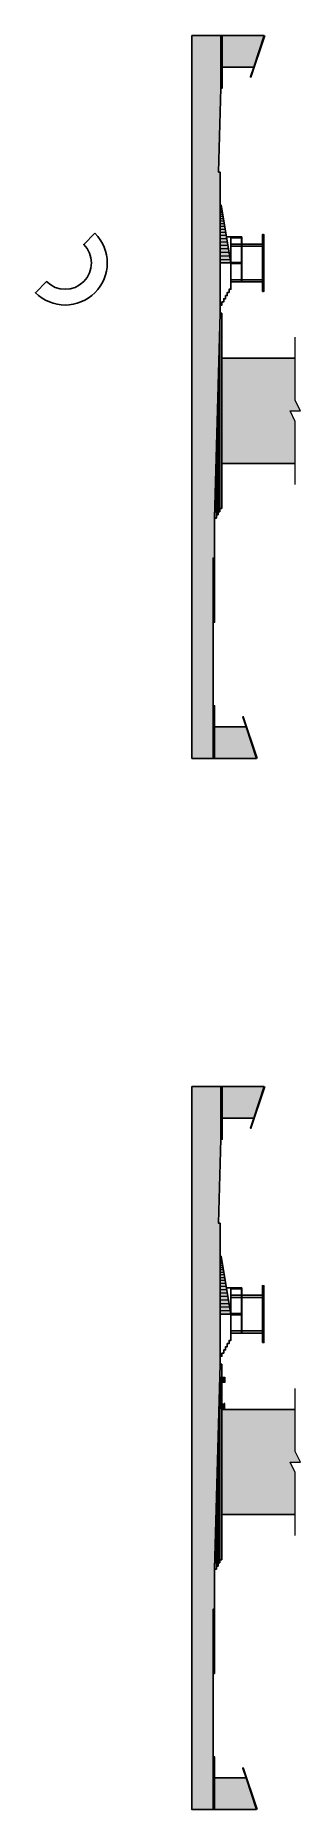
# Model space of a CAD drawing. Extents: x 387222 to 388513, y 9633222 to 9634061.
# Drawn here: x 387881.6 to 387906.8, y 9633311.3 to 9633480.1 of the extents above; entities that cross this region are included whole.
import ezdxf

# ---------------------------------------------------------------- set-up
doc = ezdxf.new("R2010")
doc.units = 0
doc.header["$LTSCALE"] = 0.049213
for name, color, linetype, lineweight in [('ARQ_ALVENARIA', 1, 'Continuous', 0), ('PERGOLA', 2, 'Continuous', 13), ('Rachura', 253, 'Continuous', 5)]:
    doc.layers.add(name, color=color, linetype=linetype, lineweight=lineweight)
for name, color, linetype in [('ARQ_VISTA01', 7, 'Continuous'), ('HACH', 8, 'Continuous'), ('MEIO-FIO', 3, 'Continuous'), ('P1', 1, 'Continuous'), ('P2', 2, 'Continuous')]:
    doc.layers.add(name, color=color, linetype=linetype)
pattern_1 = [(270, (-9245450.12066, 10021010.16766), (0.1016, -0.1016), [0.1984375, -0.0047625]), (270, (-9245450.1159, 10021010.26926), (0.1016, -0.1016), [0.1984375, -0.0047625]), (360, (-9245450.12066, 10021010.16766), (0.1016, 0.1016), [-0.1063625, 0.0968375]), (360, (-9245450.12066, 10021010.17242), (0.1016, 0.1016), [-0.1063625, 0.0968375])]

msp = doc.modelspace()

# ---------------------------------------------------------------- hatches: boundary and pattern name
at = {"layer": 'ARQ_VISTA01'}
h = msp.add_hatch(dxfattribs=at)
h.set_pattern_fill('AR-B816C', color=256, scale=0.0005, angle=-90)
h.set_pattern_definition(pattern_1)
h.paths.add_polyline_path([(387899.155, 9633351.961), (387899.58, 9633351.961), (387899.58, 9633352.411), (387899.155, 9633352.411)])
h = msp.add_hatch(dxfattribs=at)
h.set_pattern_fill('AR-B816C', color=256, scale=0.0005, angle=-90)
h.set_pattern_definition(pattern_1)
h.paths.add_polyline_path([(387899.58, 9633349.911), (387899.58, 9633349.461), (387899.155, 9633349.461), (387899.155, 9633349.911)])
at = {"layer": 'HACH'}
h = msp.add_hatch(dxfattribs=at)
h.set_pattern_fill('AR-PARQ1', color=256, scale=0.001, angle=45)
h.set_pattern_definition([(135, (0, 100), (-0.431052293811, 3e-17), [0.3048, -0.3048]), (135, (0.03592, 100.03592), (-0.431052293811, 3e-17), [0.3048, -0.3048]), (135, (0.07184, 100.07184), (-0.431052293811, 3e-17), [0.3048, -0.3048]), (135, (0.10776, 100.10776), (-0.431052293811, 3e-17), [0.3048, -0.3048]), (135, (0.14368, 100.14368), (-0.431052293811, 3e-17), [0.3048, -0.3048]), (135, (0.1796, 100.1796), (-0.431052293811, 3e-17), [0.3048, -0.3048]), (135, (0.21553, 100.21553), (-0.431052293811, 3e-17), [0.3048, -0.3048]), (45, (-0.21553, 100.21553), (0.431052293811, -3e-17), [0.3048, -0.3048]), (45, (-0.25145, 100.25145), (0.431052293811, -3e-17), [0.3048, -0.3048]), (45, (-0.28737, 100.28737), (0.431052293811, -3e-17), [0.3048, -0.3048]), (45, (-0.3233, 100.3233), (0.431052293811, -3e-17), [0.3048, -0.3048]), (45, (-0.3592, 100.3592), (0.431052293811, -3e-17), [0.3048, -0.3048]), (45, (-0.39513, 100.39513), (0.431052293811, -3e-17), [0.3048, -0.3048]), (45, (-0.43105, 100.43105), (0.431052293811, -3e-17), [0.3048, -0.3048])])
h.paths.add_polyline_path([(387896.495, 9633480.079), (387896.495, 9633411.311), (387898.495, 9633411.311), (387898.495, 9633430.37), (387898.645, 9633430.37), (387898.645, 9633434.17), (387898.815, 9633440.425), (387899.175, 9633453.67), (387899.175, 9633467.078), (387899.025, 9633467.078), (387899.225, 9633475.079), (387899.225, 9633480.079)])
h = msp.add_hatch(dxfattribs=at)
h.set_pattern_fill('AR-SAND', color=256, scale=0.001, angle=-90, style=0)
h.set_pattern_definition([(307.5, (-9245376.52059, 10021541.200707), (0.04894132373293, 0.00160003129598), [0, -0.038608, 0, -0.04318, 0, -0.041275]), (277.5, (-9245376.52059, 10021541.200707), (0.07168251005684, -0.0449523283138), [0, -0.020828, 0, -0.034798, 0, -0.013335]), (237.5, (-9245376.52059, 10021541.23195), (0.00014371846785, -0.07909923702415), [0, -0.0127, 0, -0.04572, 0, -0.05969]), (227.5, (-9245376.52059, 10021541.23195), (0.0222929323257, -0.07635564524723), [0, -0.00635, 0, -0.029972, 0, -0.03429])])
h.paths.add_polyline_path([(387903.375, 9633480.079), (387902.375, 9633477.079), (387899.375, 9633477.079), (387899.375, 9633480.079)])
h = msp.add_hatch(dxfattribs=at)
h.set_pattern_fill('AR-SAND', color=256, scale=0.001, angle=-90, style=0)
h.set_pattern_definition([(307.5, (-9245450.100662, 10021110.16766), (0.04894132373293, 0.00160003129598), [0, -0.038608, 0, -0.04318, 0, -0.041275]), (277.5, (-9245450.10066, 10021110.16766), (0.07168251005684, -0.0449523283138), [0, -0.020828, 0, -0.034798, 0, -0.013335]), (237.5, (-9245450.100662, 10021110.198902), (0.00014371846785, -0.07909923702415), [0, -0.0127, 0, -0.04572, 0, -0.05969]), (227.5, (-9245450.10066, 10021110.1989), (0.0222929323257, -0.07635564524723), [0, -0.00635, 0, -0.029972, 0, -0.03429])])
h.paths.add_polyline_path([(387899.175, 9633463.936), (387899.275, 9633463.936), (387900.195, 9633458.436), (387899.175, 9633458.436)])
h = msp.add_hatch(dxfattribs=at)
h.set_pattern_fill('AR-SAND', color=256, scale=0.005, style=0)
h.set_pattern_definition([(37.5, (0, 100), (-0.00800015648, 0.2447066186647), [0, -0.19304, 0, -0.2159, 0, -0.206375]), (7.5, (0, 100), (0.224761641569, 0.358412550284), [0, -0.10414, 0, -0.17399, 0, -0.066675]), (327.5, (-0.1562, 100), (0.3954961851207, 0.0007185923393), [0, -0.0635, 0, -0.2286, 0, -0.29845]), (317.5, (-0.1562, 100), (0.381778226236, 0.111464661629), [0, -0.03175, 0, -0.14986, 0, -0.17145])])
h.paths.add_polyline_path([(387905.825, 9633444.37), (387906.825, 9633444.37), (387906.325, 9633445.37), (387906.325, 9633449.37), (387899.325, 9633449.37), (387899.325, 9633439.37), (387906.325, 9633439.37), (387906.325, 9633443.37)])
h = msp.add_hatch(dxfattribs=at)
h.set_pattern_fill('AR-SAND', color=256, scale=0.001, angle=-90, style=0)
h.set_pattern_definition([(307.5, (-9245377.25059, 10021466.15002), (0.04894132373293, 0.00160003129598), [0, -0.038608, 0, -0.04318, 0, -0.041275]), (277.5, (-9245377.25059, 10021466.15002), (0.07168251005684, -0.0449523283138), [0, -0.020828, 0, -0.034798, 0, -0.013335]), (237.5, (-9245377.25059, 10021466.18126), (0.00014371846785, -0.07909923702415), [0, -0.0127, 0, -0.04572, 0, -0.05969]), (227.5, (-9245377.25059, 10021466.18126), (0.0222929323257, -0.07635564524723), [0, -0.00635, 0, -0.029972, 0, -0.03429])])
h.paths.add_polyline_path([(387902.645, 9633411.311), (387901.645, 9633414.311), (387898.645, 9633414.311), (387898.645, 9633411.311)])
h = msp.add_hatch(dxfattribs=at)
h.set_pattern_fill('AR-PARQ1', color=256, scale=0.001, angle=45)
h.set_pattern_definition([(135, (0, 0), (-0.431052293811, 3e-17), [0.3048, -0.3048]), (135, (0.03592, 0.03592), (-0.431052293811, 3e-17), [0.3048, -0.3048]), (135, (0.07184, 0.07184), (-0.431052293811, 3e-17), [0.3048, -0.3048]), (135, (0.10776, 0.10776), (-0.431052293811, 3e-17), [0.3048, -0.3048]), (135, (0.14368, 0.14368), (-0.431052293811, 3e-17), [0.3048, -0.3048]), (135, (0.1796, 0.1796), (-0.431052293811, 3e-17), [0.3048, -0.3048]), (135, (0.21553, 0.21553), (-0.431052293811, 3e-17), [0.3048, -0.3048]), (45, (-0.21553, 0.21553), (0.431052293811, -3e-17), [0.3048, -0.3048]), (45, (-0.25145, 0.25145), (0.431052293811, -3e-17), [0.3048, -0.3048]), (45, (-0.28737, 0.28737), (0.431052293811, -3e-17), [0.3048, -0.3048]), (45, (-0.3233, 0.3233), (0.431052293811, -3e-17), [0.3048, -0.3048]), (45, (-0.3592, 0.3592), (0.431052293811, -3e-17), [0.3048, -0.3048]), (45, (-0.39513, 0.39513), (0.431052293811, -3e-17), [0.3048, -0.3048]), (45, (-0.43105, 0.43105), (0.431052293811, -3e-17), [0.3048, -0.3048])])
h.paths.add_polyline_path([(387896.495, 9633380.079), (387896.495, 9633311.311), (387898.495, 9633311.311), (387898.495, 9633330.37), (387898.645, 9633330.37), (387898.645, 9633334.17), (387898.815, 9633340.425), (387899.175, 9633353.67), (387899.175, 9633367.078), (387899.025, 9633367.078), (387899.225, 9633375.079), (387899.225, 9633380.079)])
h = msp.add_hatch(dxfattribs=at)
h.set_pattern_fill('AR-SAND', color=256, scale=0.001, angle=-90, style=0)
h.set_pattern_definition([(307.5, (-9245376.52059, 10021441.200707), (0.04894132373293, 0.00160003129598), [0, -0.038608, 0, -0.04318, 0, -0.041275]), (277.5, (-9245376.52059, 10021441.200707), (0.07168251005684, -0.0449523283138), [0, -0.020828, 0, -0.034798, 0, -0.013335]), (237.5, (-9245376.52059, 10021441.23195), (0.00014371846785, -0.07909923702415), [0, -0.0127, 0, -0.04572, 0, -0.05969]), (227.5, (-9245376.52059, 10021441.23195), (0.0222929323257, -0.07635564524723), [0, -0.00635, 0, -0.029972, 0, -0.03429])])
h.paths.add_polyline_path([(387903.375, 9633380.079), (387902.375, 9633377.079), (387899.375, 9633377.079), (387899.375, 9633380.079)])
h = msp.add_hatch(dxfattribs=at)
h.set_pattern_fill('AR-SAND', color=256, scale=0.001, angle=-90, style=0)
h.set_pattern_definition([(307.5, (-9245450.100662, 10021010.16766), (0.04894132373293, 0.00160003129598), [0, -0.038608, 0, -0.04318, 0, -0.041275]), (277.5, (-9245450.10066, 10021010.16766), (0.07168251005684, -0.0449523283138), [0, -0.020828, 0, -0.034798, 0, -0.013335]), (237.5, (-9245450.100662, 10021010.198902), (0.00014371846785, -0.07909923702415), [0, -0.0127, 0, -0.04572, 0, -0.05969]), (227.5, (-9245450.10066, 10021010.1989), (0.0222929323257, -0.07635564524723), [0, -0.00635, 0, -0.029972, 0, -0.03429])])
h.paths.add_polyline_path([(387899.175, 9633363.936), (387899.275, 9633363.936), (387900.195, 9633358.436), (387899.175, 9633358.436)])
h = msp.add_hatch(dxfattribs=at)
h.set_pattern_fill('AR-SAND', color=256, scale=0.005, style=0)
h.set_pattern_definition([(37.5, (0, 0), (-0.00800015648, 0.2447066186647), [0, -0.19304, 0, -0.2159, 0, -0.206375]), (7.5, (0, 0), (0.224761641569, 0.358412550284), [0, -0.10414, 0, -0.17399, 0, -0.066675]), (327.5, (-0.1562, 0), (0.3954961851207, 0.0007185923393), [0, -0.0635, 0, -0.2286, 0, -0.29845]), (317.5, (-0.1562, 0), (0.381778226236, 0.111464661629), [0, -0.03175, 0, -0.14986, 0, -0.17145])])
h.paths.add_polyline_path([(387905.825, 9633344.37), (387906.825, 9633344.37), (387906.325, 9633345.37), (387906.325, 9633349.37), (387899.325, 9633349.37), (387899.325, 9633339.37), (387906.325, 9633339.37), (387906.325, 9633343.37)])
h = msp.add_hatch(dxfattribs=at)
h.set_pattern_fill('AR-SAND', color=256, scale=0.001, angle=-90, style=0)
h.set_pattern_definition([(307.5, (-9245377.25059, 10021366.15002), (0.04894132373293, 0.00160003129598), [0, -0.038608, 0, -0.04318, 0, -0.041275]), (277.5, (-9245377.25059, 10021366.15002), (0.07168251005684, -0.0449523283138), [0, -0.020828, 0, -0.034798, 0, -0.013335]), (237.5, (-9245377.25059, 10021366.18126), (0.00014371846785, -0.07909923702415), [0, -0.0127, 0, -0.04572, 0, -0.05969]), (227.5, (-9245377.25059, 10021366.18126), (0.0222929323257, -0.07635564524723), [0, -0.00635, 0, -0.029972, 0, -0.03429])])
h.paths.add_polyline_path([(387902.645, 9633311.311), (387901.645, 9633314.311), (387898.645, 9633314.311), (387898.645, 9633311.311)])

# ---------------------------------------------------------------- linework, layer by layer
for p, q in [((387899.325, 9633453.67), (387899.175, 9633453.67)), ((387899.325, 9633353.67), (387899.175, 9633353.67))]:
    msp.add_line(p, q)
for points in [[(387899.225, 9633480.079), (387896.495, 9633480.079)], [(387899.225, 9633480.079), (387903.375, 9633480.079)], [(387902.375, 9633477.079), (387903.375, 9633480.079)], [(387899.375, 9633477.079), (387902.375, 9633477.079)], [(387901.195, 9633460.233), (387900.195, 9633460.233)], [(387901.195, 9633460.033), (387900.195, 9633460.033)], [(387903.195, 9633460.233), (387901.245, 9633460.233)], [(387903.195, 9633460.033), (387901.245, 9633460.033)], [(387901.195, 9633456.839), (387900.195, 9633456.839)], [(387903.195, 9633456.639), (387900.195, 9633456.639)], [(387903.195, 9633456.839), (387901.245, 9633456.839)], [(387899.325, 9633449.37), (387906.325, 9633449.37)], [(387898.815, 9633440.425), (387898.815, 9633435.07)], [(387899.325, 9633439.37), (387906.325, 9633439.37)], [(387898.645, 9633414.311), (387901.645, 9633414.311)], [(387901.645, 9633414.311), (387902.645, 9633411.311)], [(387898.495, 9633411.311), (387902.645, 9633411.311)], [(387899.225, 9633380.079), (387896.495, 9633380.079)], [(387899.225, 9633380.079), (387903.375, 9633380.079)], [(387902.375, 9633377.079), (387903.375, 9633380.079)], [(387899.375, 9633377.079), (387902.375, 9633377.079)], [(387901.195, 9633360.233), (387900.195, 9633360.233)], [(387903.195, 9633360.233), (387901.245, 9633360.233)], [(387901.195, 9633360.033), (387900.195, 9633360.033)], [(387903.195, 9633360.033), (387901.245, 9633360.033)], [(387901.195, 9633356.839), (387900.195, 9633356.839)], [(387903.195, 9633356.839), (387901.245, 9633356.839)], [(387903.195, 9633356.639), (387900.195, 9633356.639)], [(387899.325, 9633349.37), (387906.325, 9633349.37)], [(387898.815, 9633340.425), (387898.815, 9633335.07)], [(387899.325, 9633339.37), (387906.325, 9633339.37)], [(387898.645, 9633314.311), (387901.645, 9633314.311)], [(387901.645, 9633314.311), (387902.645, 9633311.311)], [(387898.495, 9633311.311), (387902.645, 9633311.311)]]:
    msp.add_lwpolyline(points)
for points in [[(387903.195, 9633455.739), (387903.245, 9633455.739), (387903.245, 9633461.133), (387903.195, 9633461.133)], [(387903.195, 9633355.739), (387903.245, 9633355.739), (387903.245, 9633361.133), (387903.195, 9633361.133)]]:
    msp.add_lwpolyline(points, close=True)
for centre in [(387903.27, 9633460.136), (387903.27, 9633360.136)]:
    msp.add_circle(centre, 0.025)
at = {"layer": 'ARQ_ALVENARIA'}
for points in [[(387906.325, 9633437.37), (387906.325, 9633443.37), (387905.825, 9633444.37), (387906.825, 9633444.37), (387906.325, 9633445.37), (387906.325, 9633445.37), (387906.325, 9633451.37)], [(387906.325, 9633337.37), (387906.325, 9633343.37), (387905.825, 9633344.37), (387906.825, 9633344.37), (387906.325, 9633345.37), (387906.325, 9633345.37), (387906.325, 9633351.37)]]:
    msp.add_lwpolyline(points, dxfattribs=at)
at = {"layer": 'MEIO-FIO'}
for p, q in [((387898.645, 9633430.37), (387898.495, 9633430.37)), ((387898.645, 9633330.37), (387898.495, 9633330.37))]:
    msp.add_line(p, q, dxfattribs=at)
for points in [[(387896.495, 9633480.079), (387896.495, 9633411.311), (387898.495, 9633411.311), (387898.495, 9633430.37), (387898.645, 9633430.37), (387898.645, 9633434.17), (387898.815, 9633440.425), (387899.175, 9633453.67), (387899.175, 9633467.078), (387899.025, 9633467.078), (387899.225, 9633475.079), (387899.225, 9633480.079)], [(387896.495, 9633380.079), (387896.495, 9633311.311), (387898.495, 9633311.311), (387898.495, 9633330.37), (387898.645, 9633330.37), (387898.645, 9633334.17), (387898.815, 9633340.425), (387899.175, 9633353.67), (387899.175, 9633367.078), (387899.025, 9633367.078), (387899.225, 9633375.079), (387899.225, 9633380.079)]]:
    msp.add_lwpolyline(points, close=True, dxfattribs=at)
for points in [[(387899.225, 9633475.079), (387899.375, 9633475.079), (387899.375, 9633480.079)], [(387899.225, 9633475.079), (387899.225, 9633480.079)], [(387899.175, 9633467.078), (387899.025, 9633467.078), (387899.225, 9633475.079)], [(387899.175, 9633453.67), (387899.175, 9633467.078)], [(387899.175, 9633463.936), (387899.275, 9633463.936), (387900.195, 9633458.436), (387899.175, 9633458.436), (387899.175, 9633463.936)], [(387899.175, 9633453.67), (387898.645, 9633434.17)], [(387898.645, 9633434.17), (387898.645, 9633430.37)], [(387898.495, 9633411.311), (387898.495, 9633430.37)], [(387898.645, 9633430.37), (387898.495, 9633430.37)], [(387898.645, 9633430.37), (387898.645, 9633424.262), (387898.495, 9633424.262)], [(387898.495, 9633416.311), (387898.645, 9633416.311), (387898.645, 9633411.311)], [(387899.225, 9633375.079), (387899.375, 9633375.079), (387899.375, 9633380.079)], [(387899.225, 9633375.079), (387899.225, 9633380.079)], [(387899.175, 9633367.078), (387899.025, 9633367.078), (387899.225, 9633375.079)], [(387899.175, 9633353.67), (387899.175, 9633367.078)], [(387899.175, 9633363.936), (387899.275, 9633363.936), (387900.195, 9633358.436), (387899.175, 9633358.436), (387899.175, 9633363.936)], [(387899.175, 9633353.67), (387898.645, 9633334.17)], [(387899.25, 9633351.961), (387899.25, 9633349.911)], [(387899.275, 9633351.961), (387899.275, 9633349.911)], [(387898.645, 9633334.17), (387898.645, 9633330.37)], [(387898.495, 9633311.311), (387898.495, 9633330.37)], [(387898.645, 9633330.37), (387898.495, 9633330.37)], [(387898.645, 9633330.37), (387898.645, 9633324.262), (387898.495, 9633324.262)], [(387898.495, 9633316.311), (387898.645, 9633316.311), (387898.645, 9633311.311)]]:
    msp.add_lwpolyline(points, dxfattribs=at)
at = {"layer": 'P1'}
for points in [[(387902.375, 9633477.079), (387902.059, 9633476.131), (387902.106, 9633476.115), (387903.428, 9633480.079)], [(387901.645, 9633414.311), (387901.329, 9633415.26), (387901.376, 9633415.275), (387902.698, 9633411.311)], [(387902.375, 9633377.079), (387902.059, 9633376.131), (387902.106, 9633376.115), (387903.428, 9633380.079)], [(387901.645, 9633314.311), (387901.329, 9633315.26), (387901.376, 9633315.275), (387902.698, 9633311.311)]]:
    msp.add_lwpolyline(points, dxfattribs=at)
for points in [[(387903.295, 9633461.133), (387903.345, 9633461.133), (387903.345, 9633455.739), (387903.295, 9633455.739)], [(387903.295, 9633361.133), (387903.345, 9633361.133), (387903.345, 9633355.739), (387903.295, 9633355.739)]]:
    msp.add_lwpolyline(points, close=True, dxfattribs=at)
for centre in [(387903.27, 9633456.736), (387903.27, 9633356.736)]:
    msp.add_circle(centre, 0.025, dxfattribs=at)
at = {"layer": 'P2'}
for p, q in [((387900.195, 9633460.936), (387901.245, 9633460.936)), ((387901.195, 9633460.836), (387900.195, 9633460.836)), ((387900.195, 9633458.486), (387901.195, 9633458.486)), ((387900.195, 9633458.386), (387901.195, 9633458.386)), ((387899.175, 9633453.67), (387899.325, 9633453.67)), ((387898.985, 9633434.47), (387898.815, 9633434.47)), ((387899.155, 9633434.77), (387898.985, 9633434.77)), ((387899.325, 9633435.07), (387899.155, 9633435.07)), ((387898.815, 9633434.17), (387898.645, 9633434.17)), ((387900.195, 9633360.936), (387901.245, 9633360.936)), ((387901.195, 9633360.836), (387900.195, 9633360.836)), ((387900.195, 9633358.486), (387901.195, 9633358.486)), ((387900.195, 9633358.386), (387901.195, 9633358.386)), ((387899.155, 9633334.77), (387898.985, 9633334.77)), ((387899.325, 9633335.07), (387899.155, 9633335.07)), ((387898.815, 9633334.17), (387898.645, 9633334.17)), ((387898.985, 9633334.47), (387898.815, 9633334.47))]:
    msp.add_line(p, q, dxfattribs=at)
msp.add_lwpolyline([(387887.254, 9633461.264, -1), (387881.597, 9633455.608), (387882.658, 9633456.668, 1), (387886.193, 9633460.204), (387887.254, 9633461.264)], format="xyb", dxfattribs=at)
for points in [[(387899.175, 9633454.436), (387899.345, 9633454.436), (387899.345, 9633454.736), (387899.515, 9633454.736), (387899.515, 9633455.036), (387899.685, 9633455.036), (387899.685, 9633455.336), (387899.855, 9633455.336), (387899.855, 9633455.636), (387900.025, 9633455.636), (387900.025, 9633455.936), (387900.195, 9633455.936), (387900.195, 9633460.936)], [(387900.195, 9633460.936), (387899.777, 9633460.936)], [(387901.195, 9633460.936), (387901.195, 9633456.639)], [(387901.245, 9633460.936), (387901.245, 9633456.639)], [(387901.195, 9633458.386), (387901.195, 9633458.486)], [(387899.155, 9633452.935), (387899.155, 9633434.77)], [(387899.325, 9633453.67), (387899.325, 9633435.07)], [(387898.985, 9633446.68), (387898.985, 9633434.47)], [(387898.815, 9633440.425), (387898.815, 9633434.17)], [(387899.175, 9633354.436), (387899.345, 9633354.436), (387899.345, 9633354.736), (387899.515, 9633354.736), (387899.515, 9633355.036), (387899.685, 9633355.036), (387899.685, 9633355.336), (387899.855, 9633355.336), (387899.855, 9633355.636), (387900.025, 9633355.636), (387900.025, 9633355.936), (387900.195, 9633355.936), (387900.195, 9633360.936)], [(387900.195, 9633360.936), (387899.777, 9633360.936)], [(387901.195, 9633360.936), (387901.195, 9633356.639)], [(387901.245, 9633360.936), (387901.245, 9633356.639)], [(387901.195, 9633358.386), (387901.195, 9633358.486)], [(387899.175, 9633353.67), (387899.325, 9633353.67), (387899.325, 9633352.411)], [(387899.155, 9633352.935), (387899.155, 9633334.77)], [(387899.325, 9633351.961), (387899.325, 9633349.911)], [(387899.325, 9633349.461), (387899.325, 9633335.07)], [(387898.985, 9633346.68), (387898.985, 9633334.47)], [(387898.815, 9633340.425), (387898.815, 9633334.17)]]:
    msp.add_lwpolyline(points, dxfattribs=at)
at = {"layer": 'PERGOLA'}
for points in [[(387899.155, 9633351.961), (387899.58, 9633351.961), (387899.58, 9633352.411), (387899.155, 9633352.411)], [(387899.555, 9633352.411), (387899.555, 9633352.436), (387899.605, 9633352.436), (387899.605, 9633351.936), (387899.555, 9633351.936), (387899.555, 9633351.961)], [(387899.155, 9633349.911), (387899.58, 9633349.911), (387899.58, 9633349.461), (387899.155, 9633349.461)], [(387899.555, 9633349.461), (387899.555, 9633349.436), (387899.605, 9633349.436), (387899.605, 9633349.936), (387899.555, 9633349.936), (387899.555, 9633349.911)]]:
    msp.add_lwpolyline(points, dxfattribs=at)
at = {"layer": 'Rachura'}
for p, q in [((387899.175, 9633463.925), (387899.277, 9633463.925)), ((387899.175, 9633463.893), (387899.282, 9633463.893)), ((387899.175, 9633463.839), (387899.291, 9633463.839)), ((387899.175, 9633463.763), (387899.304, 9633463.763)), ((387899.175, 9633463.656), (387899.322, 9633463.656)), ((387899.175, 9633463.55), (387899.339, 9633463.55)), ((387899.175, 9633463.412), (387899.362, 9633463.412)), ((387899.175, 9633463.256), (387899.389, 9633463.256)), ((387899.175, 9633463.08), (387899.418, 9633463.08)), ((387899.175, 9633462.886), (387899.451, 9633462.886)), ((387899.175, 9633462.674), (387899.486, 9633462.674)), ((387899.175, 9633462.437), (387899.525, 9633462.437)), ((387899.175, 9633462.201), (387899.565, 9633462.201)), ((387899.175, 9633461.935), (387899.61, 9633461.935)), ((387899.175, 9633461.669), (387899.654, 9633461.669)), ((387899.175, 9633461.383), (387899.702, 9633461.383)), ((387899.175, 9633461.086), (387899.752, 9633461.086)), ((387899.175, 9633460.778), (387899.803, 9633460.778)), ((387899.175, 9633460.461), (387899.856, 9633460.461)), ((387899.175, 9633460.136), (387899.911, 9633460.136)), ((387899.175, 9633459.804), (387899.966, 9633459.804)), ((387899.175, 9633459.465), (387900.023, 9633459.465)), ((387899.175, 9633459.125), (387900.079, 9633459.125)), ((387899.175, 9633458.781), (387900.137, 9633458.781)), ((387899.175, 9633363.925), (387899.277, 9633363.925)), ((387899.175, 9633363.893), (387899.282, 9633363.893)), ((387899.175, 9633363.839), (387899.291, 9633363.839)), ((387899.175, 9633363.763), (387899.304, 9633363.763)), ((387899.175, 9633363.656), (387899.322, 9633363.656)), ((387899.175, 9633363.55), (387899.339, 9633363.55)), ((387899.175, 9633363.412), (387899.362, 9633363.412)), ((387899.175, 9633363.256), (387899.389, 9633363.256)), ((387899.175, 9633363.08), (387899.418, 9633363.08)), ((387899.175, 9633362.886), (387899.451, 9633362.886)), ((387899.175, 9633362.674), (387899.486, 9633362.674)), ((387899.175, 9633362.437), (387899.525, 9633362.437)), ((387899.175, 9633362.201), (387899.565, 9633362.201)), ((387899.175, 9633361.935), (387899.61, 9633361.935)), ((387899.175, 9633361.669), (387899.654, 9633361.669)), ((387899.175, 9633361.383), (387899.702, 9633361.383)), ((387899.175, 9633361.086), (387899.752, 9633361.086)), ((387899.175, 9633360.778), (387899.803, 9633360.778)), ((387899.175, 9633360.461), (387899.856, 9633360.461)), ((387899.175, 9633360.136), (387899.911, 9633360.136)), ((387899.175, 9633359.804), (387899.966, 9633359.804)), ((387899.175, 9633359.465), (387900.023, 9633359.465)), ((387899.175, 9633359.125), (387900.079, 9633359.125)), ((387899.175, 9633358.781), (387900.137, 9633358.781))]:
    msp.add_line(p, q, dxfattribs=at)

doc.saveas('drawing.dxf')
